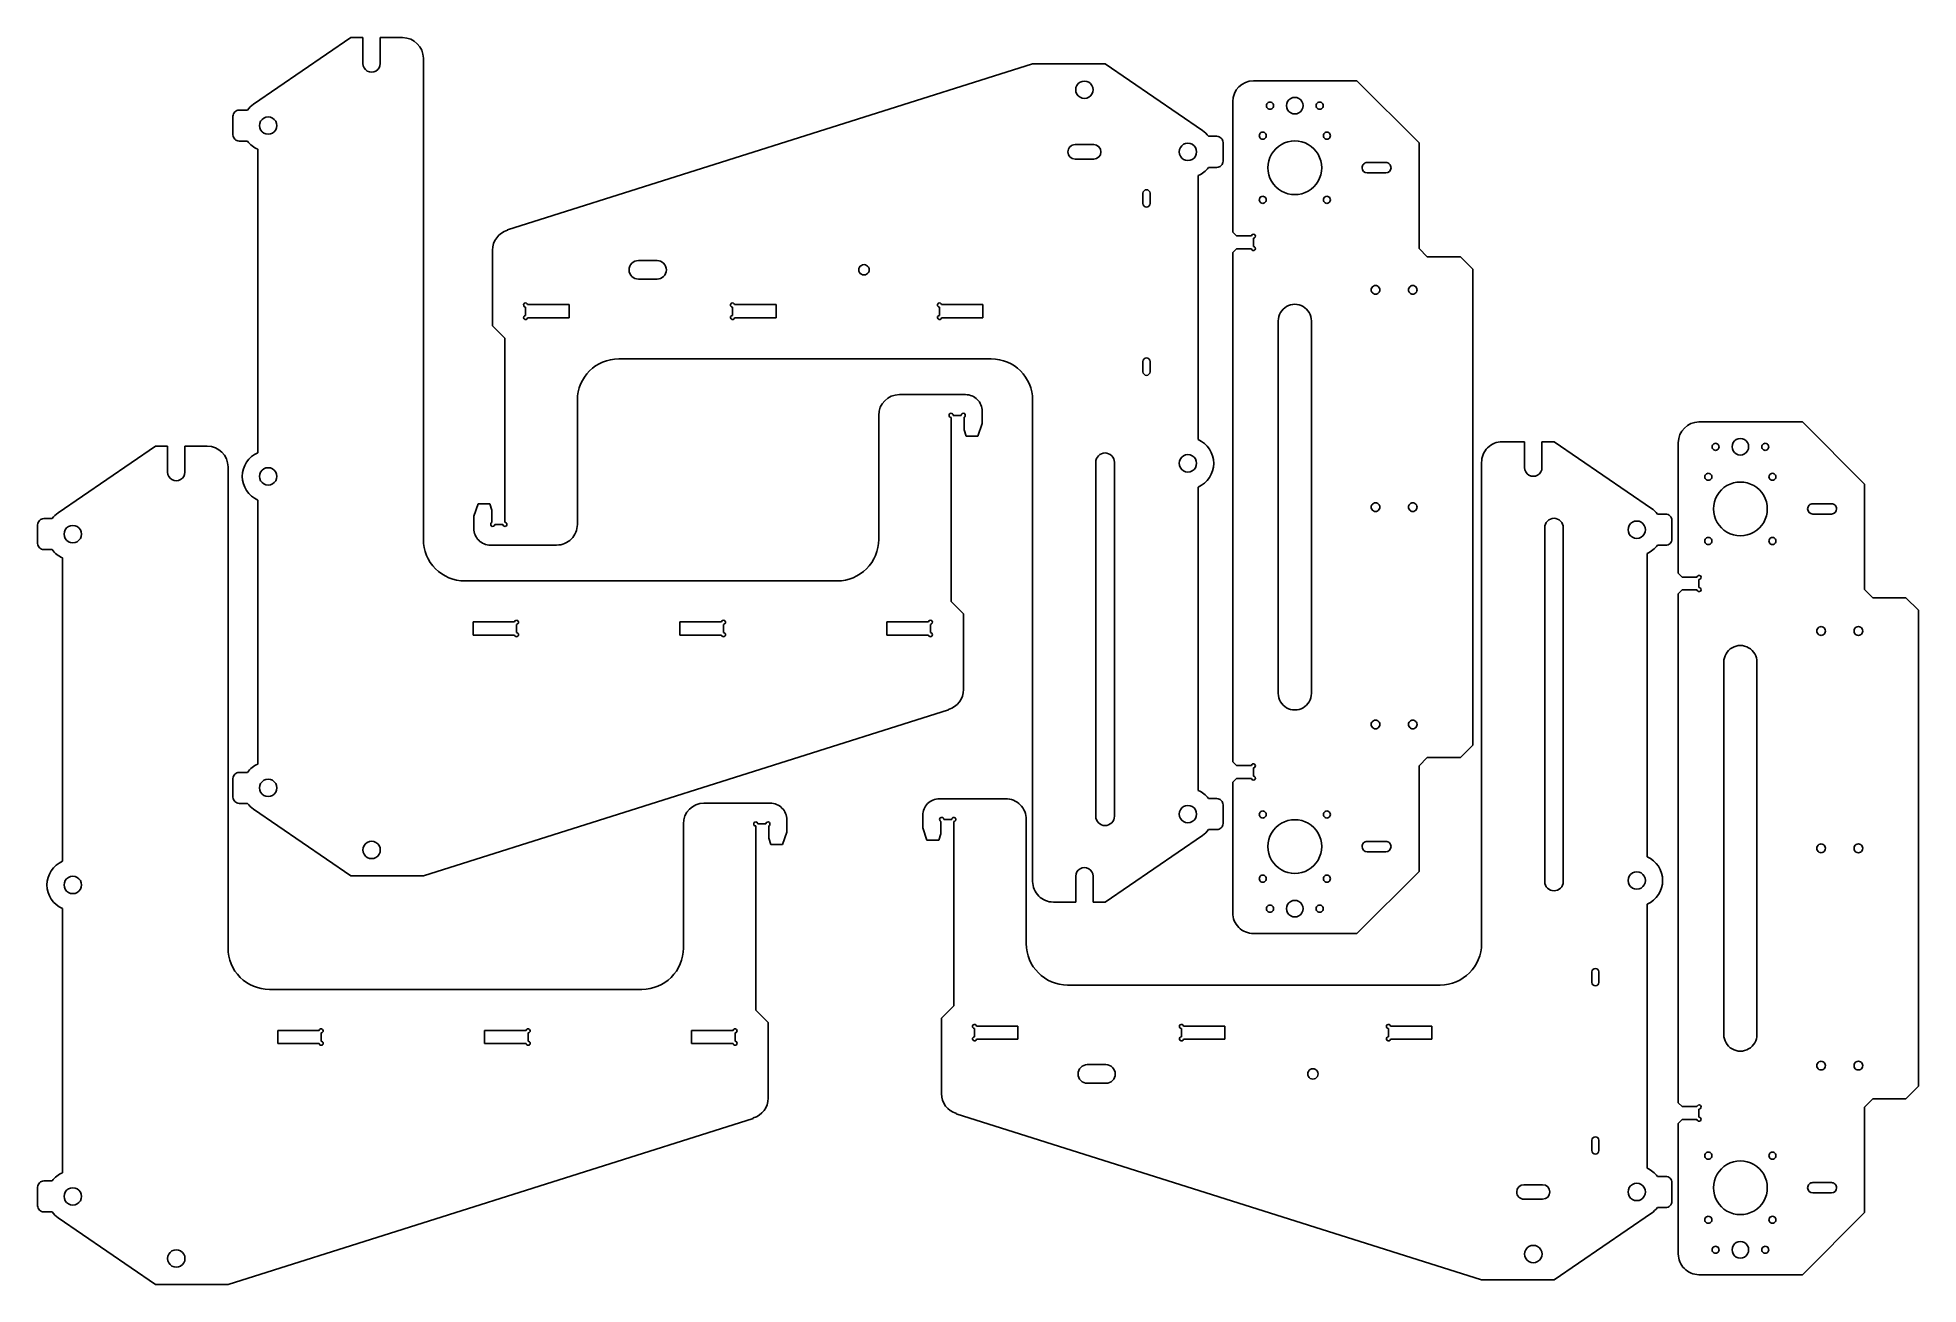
# Model space of a CAD drawing. Extents: x -5.9 to 29.9, y 3 to 26.7.
import ezdxf

# ---------------------------------------------------------------- set-up
doc = ezdxf.new("R2010")
doc.units = 0
doc.header["$MEASUREMENT"] = 0
doc.layers.add('CONTINUOUS', color=7, linetype='CONTINUOUS')

msp = doc.modelspace()

# ---------------------------------------------------------------- linework, layer by layer
at = {"layer": 'CONTINUOUS', "color": 1, "linetype": 'CONTINUOUS'}
for p, q in [((-1.79, 25.474), (0.062, 26.741)), ((0.062, 26.741), (0.291, 26.741)), ((0.621, 26.248), (0.621, 26.741)), ((1.44, 26.347), (1.44, 17.193)), ((3.038, 23.082), (13.031, 26.241)), ((13.031, 26.241), (14.409, 26.241)), ((14.409, 26.241), (16.262, 24.974)), ((17.231, 25.919), (19.2, 25.919)), ((19.2, 25.919), (20.381, 24.738)), ((-2.064, 25.363), (-1.906, 25.363)), ((13.838, 24.705), (14.193, 24.705)), ((16.653, 24.744), (16.653, 24.39)), ((20.381, 24.738), (20.381, 22.73)), ((16.181, 24.116), (16.181, 19.093)), ((19.396, 24.167), (19.751, 24.167)), ((15.264, 23.78), (15.264, 23.583)), ((3.04, 23.075), (3.038, 23.082)), ((16.909, 22.969), (16.837, 23.041)), ((17.192, 22.969), (16.909, 22.969)), ((17.192, 22.962), (17.192, 22.962)), ((17.231, 22.769), (17.231, 22.923)), ((2.756, 21.26), (2.756, 22.696)), ((16.837, 22.651), (16.909, 22.723)), ((16.837, 17.808), (16.837, 22.651)), ((16.909, 22.723), (17.192, 22.723)), ((20.381, 22.73), (20.538, 22.572)), ((20.538, 22.572), (21.168, 22.572)), ((21.168, 22.572), (21.404, 22.336)), ((5.531, 22.5), (5.886, 22.5)), ((21.404, 22.336), (21.404, 17.808)), ((3.386, 21.457), (3.386, 21.615)), ((3.424, 21.661), (4.212, 21.661)), ((3.425, 21.654), (3.425, 21.654)), ((4.212, 21.661), (4.212, 21.411)), ((7.323, 21.457), (7.323, 21.615)), ((7.361, 21.661), (8.149, 21.661)), ((8.149, 21.661), (8.149, 21.411)), ((11.26, 21.457), (11.26, 21.615)), ((11.298, 21.661), (12.086, 21.661)), ((11.299, 21.654), (11.299, 21.654)), ((12.086, 21.661), (12.086, 21.411)), ((2.992, 21.024), (2.756, 21.26)), ((4.212, 21.411), (3.424, 21.411)), ((3.425, 21.418), (3.425, 21.418)), ((8.149, 21.411), (7.361, 21.411)), ((12.086, 21.411), (11.298, 21.411)), ((11.299, 21.418), (11.299, 21.418)), ((17.703, 21.352), (17.703, 17.808)), ((18.333, 17.808), (18.333, 21.352)), ((2.992, 17.52), (2.992, 21.024)), ((4.37, 19.843), (4.37, 17.481)), ((13.031, 10.689), (13.031, 19.843)), ((10.102, 17.193), (10.102, 19.555)), ((11.48, 19.516), (11.48, 16.012)), ((11.672, 19.555), (11.519, 19.555)), ((11.726, 19.282), (11.726, 19.519)), ((12.07, 19.398), (11.991, 19.162)), ((12.07, 19.634), (12.07, 19.398)), ((25.707, 19.429), (27.676, 19.429)), ((27.676, 19.429), (28.857, 18.248)), ((-5.506, 17.701), (-3.654, 18.968)), ((-3.654, 18.968), (-3.425, 18.968)), ((-3.095, 18.476), (-3.095, 18.968)), ((11.766, 19.162), (11.726, 19.282)), ((11.991, 19.162), (11.766, 19.162)), ((22.39, 18.561), (22.39, 19.053)), ((22.949, 19.053), (22.72, 19.053)), ((24.801, 17.786), (22.949, 19.053)), ((14.232, 11.93), (14.232, 18.662)), ((21.571, 18.659), (21.571, 9.506)), ((-2.276, 18.574), (-2.276, 9.421)), ((28.857, 18.248), (28.857, 16.24)), ((-5.78, 17.59), (-5.622, 17.59)), ((2.401, 17.638), (2.48, 17.874)), ((2.401, 17.402), (2.401, 17.638)), ((2.48, 17.874), (2.706, 17.874)), ((2.706, 17.874), (2.746, 17.754)), ((2.746, 17.754), (2.746, 17.518)), ((16.837, 17.808), (16.837, 12.966)), ((17.703, 14.265), (17.703, 17.808)), ((18.333, 17.808), (18.333, 14.265)), ((21.404, 13.281), (21.404, 17.808)), ((27.873, 17.677), (28.227, 17.677)), ((2.799, 17.481), (2.953, 17.481)), ((22.772, 17.419), (22.772, 10.687)), ((25.385, 16.479), (25.314, 16.551)), ((25.669, 16.479), (25.385, 16.479)), ((25.668, 16.472), (25.668, 16.472)), ((25.314, 16.161), (25.385, 16.233)), ((25.314, 11.319), (25.314, 16.161)), ((25.385, 16.233), (25.669, 16.233)), ((25.707, 16.279), (25.707, 16.433)), ((28.857, 16.24), (29.015, 16.082)), ((11.48, 16.012), (11.716, 15.776)), ((11.716, 15.776), (11.716, 14.34)), ((29.015, 16.082), (29.644, 16.082)), ((29.644, 16.082), (29.881, 15.846)), ((29.881, 15.846), (29.881, 11.319)), ((2.385, 15.626), (3.173, 15.626)), ((2.385, 15.375), (2.385, 15.626)), ((3.212, 15.579), (3.212, 15.422)), ((6.322, 15.626), (7.11, 15.626)), ((6.322, 15.375), (6.322, 15.626)), ((7.149, 15.579), (7.149, 15.422)), ((10.259, 15.626), (11.047, 15.626)), ((10.259, 15.375), (10.259, 15.626)), ((11.086, 15.579), (11.086, 15.422)), ((3.173, 15.375), (2.385, 15.375)), ((7.11, 15.375), (6.322, 15.375)), ((11.047, 15.375), (10.259, 15.375)), ((26.18, 14.862), (26.18, 11.319)), ((26.81, 11.319), (26.81, 14.862)), ((11.433, 13.954), (1.44, 10.796)), ((11.431, 13.962), (11.433, 13.954)), ((21.168, 13.045), (21.404, 13.281)), ((16.837, 12.966), (16.909, 12.894)), ((16.909, 12.894), (17.192, 12.894)), ((20.381, 12.887), (20.538, 13.045)), ((20.381, 10.879), (20.381, 12.887)), ((20.538, 13.045), (21.168, 13.045)), ((-2.182, 12.292), (-2.182, 12.646)), ((-2.064, 12.764), (-1.906, 12.764)), ((16.909, 12.648), (16.837, 12.576)), ((17.192, 12.648), (16.909, 12.648)), ((16.916, 12.655), (16.916, 12.655)), ((17.231, 12.848), (17.231, 12.694)), ((8.354, 11.862), (8.354, 11.626)), ((10.941, 11.947), (10.941, 11.711)), ((11.285, 11.595), (11.285, 11.831)), ((11.339, 11.868), (11.492, 11.868)), ((11.531, 11.829), (11.531, 8.325)), ((12.909, 9.506), (12.909, 11.868)), ((6.386, 9.421), (6.386, 11.783)), ((7.764, 11.744), (7.764, 8.24)), ((7.956, 11.783), (7.803, 11.783)), ((8.01, 11.51), (8.01, 11.746)), ((8.05, 11.389), (8.01, 11.51)), ((8.354, 11.626), (8.275, 11.389)), ((10.941, 11.711), (11.02, 11.474)), ((11.02, 11.474), (11.245, 11.474)), ((11.245, 11.474), (11.285, 11.595)), ((16.262, 11.563), (14.409, 10.296)), ((19.751, 11.45), (19.396, 11.45)), ((8.275, 11.389), (8.05, 11.389)), ((19.396, 11.253), (19.751, 11.253)), ((25.314, 11.319), (25.314, 6.476)), ((26.18, 7.775), (26.18, 11.319)), ((26.81, 11.319), (26.81, 7.775)), ((29.881, 6.791), (29.881, 11.319)), ((1.44, 10.796), (0.062, 10.796)), ((13.85, 10.788), (13.85, 10.296)), ((19.2, 9.698), (20.381, 10.879)), ((14.409, 10.296), (14.181, 10.296)), ((24.72, 5.232), (24.72, 10.256)), ((17.231, 9.698), (19.2, 9.698)), ((7.764, 8.24), (8, 8.004)), ((11.531, 8.325), (11.295, 8.088)), ((8, 8.004), (8, 6.567)), ((11.295, 8.088), (11.295, 6.652)), ((11.925, 7.892), (11.925, 7.734)), ((12.752, 7.938), (11.964, 7.938)), ((11.965, 7.931), (11.965, 7.931)), ((12.752, 7.688), (12.752, 7.938)), ((15.862, 7.892), (15.862, 7.734)), ((16.689, 7.938), (15.901, 7.938)), ((16.689, 7.688), (16.689, 7.938)), ((19.799, 7.892), (19.799, 7.734)), ((20.626, 7.938), (19.838, 7.938)), ((19.839, 7.931), (19.839, 7.931)), ((20.626, 7.688), (20.626, 7.938)), ((-1.331, 7.853), (-0.543, 7.853)), ((-1.331, 7.603), (-1.331, 7.853)), ((-0.543, 7.603), (-1.331, 7.603)), ((-0.504, 7.807), (-0.504, 7.649)), ((2.606, 7.853), (3.394, 7.853)), ((2.606, 7.603), (2.606, 7.853)), ((3.394, 7.603), (2.606, 7.603)), ((3.433, 7.807), (3.433, 7.649)), ((6.543, 7.853), (7.331, 7.853)), ((6.543, 7.603), (6.543, 7.853)), ((7.331, 7.603), (6.543, 7.603)), ((7.37, 7.807), (7.37, 7.649)), ((11.964, 7.688), (12.752, 7.688)), ((11.965, 7.695), (11.965, 7.695)), ((15.901, 7.688), (16.689, 7.688)), ((19.838, 7.688), (20.626, 7.688)), ((19.839, 7.695), (19.839, 7.695)), ((14.071, 6.848), (14.425, 6.848)), ((25.314, 6.476), (25.385, 6.404)), ((28.857, 6.397), (29.015, 6.555)), ((29.015, 6.555), (29.644, 6.555)), ((29.644, 6.555), (29.881, 6.791)), ((7.717, 6.182), (-2.276, 3.023)), ((7.715, 6.189), (7.717, 6.182)), ((11.58, 6.274), (11.578, 6.267)), ((11.578, 6.267), (21.571, 3.108)), ((25.385, 6.158), (25.314, 6.086)), ((25.385, 6.404), (25.669, 6.404)), ((25.669, 6.158), (25.385, 6.158)), ((25.393, 6.165), (25.393, 6.165)), ((25.707, 6.358), (25.707, 6.204)), ((28.857, 4.389), (28.857, 6.397)), ((23.803, 5.569), (23.803, 5.766)), ((-5.898, 4.519), (-5.898, 4.874)), ((-5.78, 4.992), (-5.622, 4.992)), ((25.193, 4.604), (25.193, 4.959)), ((28.227, 4.96), (27.873, 4.96)), ((27.873, 4.763), (28.227, 4.763)), ((22.378, 4.644), (22.732, 4.644)), ((22.949, 3.108), (24.801, 4.375)), ((27.676, 3.208), (28.857, 4.389)), ((-2.276, 3.023), (-3.654, 3.023)), ((21.571, 3.108), (22.949, 3.108)), ((25.707, 3.208), (27.676, 3.208))]:
    msp.add_line(p, q, dxfattribs=at)
for points in [[(0.291, 26.741), (0.291, 26.741), (0.291, 26.248), (0.291, 26.248)], [(0.621, 26.741), (0.621, 26.741), (1.046, 26.741), (1.046, 26.741)], [(1.046, 26.741), (1.264, 26.741), (1.44, 26.564), (1.44, 26.347)], [(0.291, 26.248), (0.291, 26.189), (0.322, 26.135), (0.373, 26.105)], [(0.539, 26.105), (0.59, 26.135), (0.621, 26.189), (0.621, 26.248)], [(0.373, 26.105), (0.424, 26.076), (0.487, 26.076), (0.539, 26.105)], [(13.872, 25.666), (13.842, 25.717), (13.842, 25.78), (13.872, 25.831)], [(13.872, 25.831), (13.902, 25.882), (13.956, 25.914), (14.016, 25.914)], [(14.016, 25.914), (14.075, 25.914), (14.129, 25.882), (14.159, 25.831)], [(14.159, 25.831), (14.189, 25.78), (14.189, 25.717), (14.159, 25.666)], [(16.837, 25.525), (16.837, 25.742), (17.014, 25.919), (17.231, 25.919)], [(-1.906, 25.363), (-1.874, 25.406), (-1.835, 25.443), (-1.79, 25.474)], [(14.016, 25.583), (13.956, 25.583), (13.902, 25.614), (13.872, 25.666)], [(14.159, 25.666), (14.129, 25.614), (14.075, 25.583), (14.016, 25.583)], [(16.837, 23.041), (16.837, 23.041), (16.837, 25.525), (16.837, 25.525)], [(17.512, 25.504), (17.492, 25.492), (17.479, 25.47), (17.479, 25.446)], [(17.479, 25.446), (17.479, 25.422), (17.492, 25.4), (17.512, 25.388)], [(17.58, 25.504), (17.559, 25.516), (17.533, 25.516), (17.512, 25.504)], [(17.613, 25.446), (17.613, 25.47), (17.6, 25.492), (17.58, 25.504)], [(17.58, 25.388), (17.6, 25.4), (17.613, 25.422), (17.613, 25.446)], [(17.94, 25.583), (17.891, 25.555), (17.861, 25.503), (17.861, 25.446)], [(17.861, 25.446), (17.861, 25.39), (17.891, 25.338), (17.94, 25.31)], [(18.097, 25.583), (18.048, 25.611), (17.988, 25.611), (17.94, 25.583)], [(18.176, 25.446), (18.176, 25.503), (18.146, 25.555), (18.097, 25.583)], [(18.097, 25.31), (18.146, 25.338), (18.176, 25.39), (18.176, 25.446)], [(18.457, 25.504), (18.437, 25.492), (18.424, 25.47), (18.424, 25.446)], [(18.424, 25.446), (18.424, 25.422), (18.437, 25.4), (18.457, 25.388)], [(18.524, 25.504), (18.504, 25.516), (18.478, 25.516), (18.457, 25.504)], [(18.558, 25.446), (18.558, 25.47), (18.545, 25.492), (18.524, 25.504)], [(18.524, 25.388), (18.545, 25.4), (18.558, 25.422), (18.558, 25.446)], [(-2.182, 25.244), (-2.182, 25.276), (-2.169, 25.306), (-2.147, 25.328)], [(-2.182, 24.89), (-2.182, 24.89), (-2.182, 25.244), (-2.182, 25.244)], [(-2.147, 25.328), (-2.125, 25.35), (-2.095, 25.363), (-2.064, 25.363)], [(-1.656, 24.985), (-1.685, 25.036), (-1.685, 25.099), (-1.656, 25.15)], [(-1.656, 25.15), (-1.626, 25.201), (-1.572, 25.233), (-1.513, 25.233)], [(-1.513, 25.233), (-1.453, 25.233), (-1.399, 25.201), (-1.369, 25.15)], [(-1.369, 25.15), (-1.34, 25.099), (-1.34, 25.036), (-1.369, 24.985)], [(17.512, 25.388), (17.533, 25.376), (17.559, 25.376), (17.58, 25.388)], [(17.94, 25.31), (17.988, 25.281), (18.048, 25.281), (18.097, 25.31)], [(18.457, 25.388), (18.478, 25.376), (18.504, 25.376), (18.524, 25.388)], [(-2.147, 24.807), (-2.169, 24.829), (-2.182, 24.859), (-2.182, 24.89)], [(-2.064, 24.772), (-2.095, 24.772), (-2.125, 24.784), (-2.147, 24.807)], [(-1.906, 24.772), (-1.906, 24.772), (-2.064, 24.772), (-2.064, 24.772)], [(-1.709, 24.616), (-1.787, 24.65), (-1.855, 24.704), (-1.906, 24.772)], [(-1.513, 24.902), (-1.572, 24.902), (-1.626, 24.933), (-1.656, 24.985)], [(-1.369, 24.985), (-1.399, 24.933), (-1.453, 24.902), (-1.513, 24.902)], [(13.741, 24.665), (13.767, 24.691), (13.802, 24.705), (13.838, 24.705)], [(14.193, 24.705), (14.269, 24.705), (14.331, 24.643), (14.331, 24.567)], [(15.841, 24.65), (15.87, 24.701), (15.925, 24.733), (15.984, 24.733)], [(15.984, 24.733), (16.043, 24.733), (16.098, 24.701), (16.128, 24.65)], [(16.262, 24.974), (16.306, 24.943), (16.345, 24.906), (16.378, 24.863)], [(16.378, 24.863), (16.378, 24.863), (16.535, 24.863), (16.535, 24.863)], [(16.535, 24.863), (16.567, 24.863), (16.597, 24.85), (16.619, 24.828)], [(16.619, 24.828), (16.641, 24.806), (16.653, 24.776), (16.653, 24.744)], [(17.375, 24.933), (17.354, 24.921), (17.341, 24.899), (17.341, 24.875)], [(17.341, 24.875), (17.341, 24.851), (17.354, 24.829), (17.375, 24.817)], [(17.442, 24.933), (17.421, 24.945), (17.395, 24.945), (17.375, 24.933)], [(17.375, 24.817), (17.395, 24.805), (17.421, 24.805), (17.442, 24.817)], [(17.475, 24.875), (17.475, 24.899), (17.462, 24.921), (17.442, 24.933)], [(17.442, 24.817), (17.462, 24.829), (17.475, 24.851), (17.475, 24.875)], [(17.763, 24.708), (17.604, 24.617), (17.507, 24.448), (17.507, 24.265)], [(18.274, 24.708), (18.116, 24.8), (17.921, 24.8), (17.763, 24.708)], [(18.53, 24.265), (18.53, 24.448), (18.433, 24.617), (18.274, 24.708)], [(18.595, 24.933), (18.575, 24.921), (18.562, 24.899), (18.562, 24.875)], [(18.562, 24.875), (18.562, 24.851), (18.575, 24.829), (18.595, 24.817)], [(18.662, 24.933), (18.641, 24.945), (18.616, 24.945), (18.595, 24.933)], [(18.595, 24.817), (18.616, 24.805), (18.641, 24.805), (18.662, 24.817)], [(18.696, 24.875), (18.696, 24.899), (18.683, 24.921), (18.662, 24.933)], [(18.662, 24.817), (18.683, 24.829), (18.696, 24.851), (18.696, 24.875)], [(-1.709, 18.845), (-1.709, 18.845), (-1.709, 24.616), (-1.709, 24.616)], [(13.701, 24.567), (13.701, 24.604), (13.715, 24.639), (13.741, 24.665)], [(13.838, 24.43), (13.762, 24.43), (13.701, 24.491), (13.701, 24.567)], [(14.193, 24.43), (14.193, 24.43), (13.838, 24.43), (13.838, 24.43)], [(14.331, 24.567), (14.331, 24.491), (14.269, 24.43), (14.193, 24.43)], [(15.841, 24.485), (15.811, 24.536), (15.811, 24.599), (15.841, 24.65)], [(15.984, 24.402), (15.925, 24.402), (15.87, 24.433), (15.841, 24.485)], [(16.128, 24.485), (16.098, 24.433), (16.043, 24.402), (15.984, 24.402)], [(16.128, 24.65), (16.157, 24.599), (16.157, 24.536), (16.128, 24.485)], [(16.653, 24.39), (16.653, 24.359), (16.641, 24.329), (16.619, 24.307)], [(19.327, 24.335), (19.308, 24.316), (19.298, 24.291), (19.298, 24.265)], [(19.396, 24.364), (19.37, 24.364), (19.345, 24.353), (19.327, 24.335)], [(19.751, 24.364), (19.751, 24.364), (19.396, 24.364), (19.396, 24.364)], [(19.82, 24.335), (19.802, 24.353), (19.777, 24.364), (19.751, 24.364)], [(19.849, 24.265), (19.849, 24.291), (19.839, 24.316), (19.82, 24.335)], [(16.378, 24.272), (16.327, 24.204), (16.259, 24.15), (16.181, 24.116)], [(16.535, 24.272), (16.535, 24.272), (16.378, 24.272), (16.378, 24.272)], [(16.619, 24.307), (16.597, 24.284), (16.567, 24.272), (16.535, 24.272)], [(17.507, 24.265), (17.507, 24.082), (17.604, 23.913), (17.763, 23.822)], [(18.274, 23.822), (18.433, 23.913), (18.53, 24.082), (18.53, 24.265)], [(19.298, 24.265), (19.298, 24.211), (19.342, 24.167), (19.396, 24.167)], [(19.751, 24.167), (19.805, 24.167), (19.849, 24.211), (19.849, 24.265)], [(15.13, 23.78), (15.13, 23.817), (15.16, 23.847), (15.197, 23.847)], [(15.13, 23.583), (15.13, 23.583), (15.13, 23.78), (15.13, 23.78)], [(15.197, 23.847), (15.234, 23.847), (15.263, 23.817), (15.264, 23.78)], [(17.375, 23.713), (17.354, 23.701), (17.341, 23.679), (17.341, 23.655)], [(17.341, 23.655), (17.341, 23.631), (17.354, 23.609), (17.375, 23.597)], [(17.442, 23.713), (17.421, 23.725), (17.395, 23.725), (17.375, 23.713)], [(17.475, 23.655), (17.475, 23.679), (17.462, 23.701), (17.442, 23.713)], [(17.442, 23.597), (17.462, 23.609), (17.475, 23.631), (17.475, 23.655)], [(17.763, 23.822), (17.921, 23.73), (18.116, 23.73), (18.274, 23.822)], [(18.595, 23.713), (18.575, 23.701), (18.562, 23.679), (18.562, 23.655)], [(18.562, 23.655), (18.562, 23.631), (18.575, 23.609), (18.595, 23.597)], [(18.662, 23.713), (18.641, 23.725), (18.616, 23.725), (18.595, 23.713)], [(18.696, 23.655), (18.696, 23.679), (18.683, 23.701), (18.662, 23.713)], [(18.662, 23.597), (18.683, 23.609), (18.696, 23.631), (18.696, 23.655)], [(15.197, 23.516), (15.16, 23.516), (15.13, 23.546), (15.13, 23.583)], [(15.264, 23.583), (15.263, 23.546), (15.234, 23.516), (15.197, 23.516)], [(17.375, 23.597), (17.395, 23.585), (17.421, 23.585), (17.442, 23.597)], [(18.595, 23.597), (18.616, 23.585), (18.641, 23.585), (18.662, 23.597)], [(2.756, 22.696), (2.756, 22.872), (2.872, 23.026), (3.04, 23.075)], [(17.216, 22.998), (17.203, 22.993), (17.195, 22.982), (17.192, 22.969)], [(17.259, 22.99), (17.248, 23.001), (17.231, 23.004), (17.216, 22.998)], [(17.231, 22.923), (17.247, 22.923), (17.261, 22.932), (17.267, 22.947)], [(17.267, 22.947), (17.274, 22.962), (17.27, 22.979), (17.259, 22.99)], [(17.192, 22.723), (17.195, 22.71), (17.203, 22.699), (17.216, 22.693)], [(17.216, 22.693), (17.231, 22.687), (17.248, 22.691), (17.259, 22.702)], [(17.267, 22.745), (17.261, 22.759), (17.247, 22.769), (17.231, 22.769)], [(17.259, 22.702), (17.27, 22.713), (17.274, 22.73), (17.267, 22.745)], [(5.354, 22.323), (5.354, 22.37), (5.373, 22.415), (5.406, 22.448)], [(5.531, 22.146), (5.433, 22.146), (5.354, 22.225), (5.354, 22.323)], [(5.406, 22.448), (5.439, 22.482), (5.484, 22.5), (5.531, 22.5)], [(5.886, 22.5), (5.933, 22.5), (5.978, 22.482), (6.011, 22.448)], [(6.063, 22.323), (6.063, 22.225), (5.983, 22.146), (5.886, 22.146)], [(6.011, 22.448), (6.044, 22.415), (6.063, 22.37), (6.063, 22.323)], [(9.737, 22.274), (9.72, 22.304), (9.72, 22.342), (9.737, 22.372)], [(9.737, 22.372), (9.755, 22.403), (9.787, 22.422), (9.823, 22.422)], [(9.823, 22.225), (9.787, 22.225), (9.755, 22.243), (9.737, 22.274)], [(9.823, 22.422), (9.858, 22.422), (9.89, 22.403), (9.908, 22.372)], [(9.908, 22.274), (9.89, 22.243), (9.858, 22.225), (9.823, 22.225)], [(9.908, 22.372), (9.926, 22.342), (9.926, 22.304), (9.908, 22.274)], [(5.886, 22.146), (5.886, 22.146), (5.531, 22.146), (5.531, 22.146)], [(19.513, 22.014), (19.487, 21.999), (19.471, 21.972), (19.471, 21.942)], [(19.471, 21.942), (19.471, 21.913), (19.487, 21.885), (19.513, 21.871)], [(19.595, 22.014), (19.57, 22.029), (19.538, 22.029), (19.513, 22.014)], [(19.513, 21.871), (19.538, 21.856), (19.57, 21.856), (19.595, 21.871)], [(19.637, 21.942), (19.637, 21.972), (19.621, 21.999), (19.595, 22.014)], [(19.595, 21.871), (19.621, 21.885), (19.637, 21.913), (19.637, 21.942)], [(20.221, 22.014), (20.196, 21.999), (20.18, 21.972), (20.18, 21.942)], [(20.18, 21.942), (20.18, 21.913), (20.196, 21.885), (20.221, 21.871)], [(20.304, 22.014), (20.278, 22.029), (20.247, 22.029), (20.221, 22.014)], [(20.221, 21.871), (20.247, 21.856), (20.278, 21.856), (20.304, 21.871)], [(20.345, 21.942), (20.345, 21.972), (20.329, 21.999), (20.304, 22.014)], [(20.304, 21.871), (20.329, 21.885), (20.345, 21.913), (20.345, 21.942)], [(3.349, 21.639), (3.343, 21.654), (3.347, 21.671), (3.358, 21.682)], [(3.386, 21.615), (3.37, 21.615), (3.355, 21.624), (3.349, 21.639)], [(3.358, 21.682), (3.369, 21.693), (3.386, 21.696), (3.401, 21.69)], [(3.401, 21.69), (3.413, 21.685), (3.422, 21.674), (3.424, 21.661)], [(3.425, 21.654), (3.425, 21.654), (3.425, 21.654), (3.425, 21.654)], [(7.286, 21.639), (7.28, 21.654), (7.284, 21.671), (7.295, 21.682)], [(7.323, 21.615), (7.307, 21.615), (7.292, 21.624), (7.286, 21.639)], [(7.295, 21.682), (7.306, 21.693), (7.323, 21.696), (7.338, 21.69)], [(7.338, 21.69), (7.35, 21.685), (7.359, 21.674), (7.361, 21.661)], [(11.223, 21.639), (11.217, 21.654), (11.221, 21.671), (11.232, 21.682)], [(11.26, 21.615), (11.244, 21.615), (11.229, 21.624), (11.223, 21.639)], [(11.232, 21.682), (11.243, 21.693), (11.26, 21.696), (11.275, 21.69)], [(11.275, 21.69), (11.287, 21.685), (11.296, 21.674), (11.298, 21.661)], [(17.861, 21.625), (17.764, 21.568), (17.703, 21.464), (17.703, 21.352)], [(18.176, 21.625), (18.078, 21.681), (17.958, 21.681), (17.861, 21.625)], [(18.333, 21.352), (18.333, 21.464), (18.273, 21.568), (18.176, 21.625)], [(3.358, 21.39), (3.347, 21.401), (3.343, 21.418), (3.349, 21.433)], [(3.349, 21.433), (3.355, 21.447), (3.37, 21.457), (3.386, 21.457)], [(3.401, 21.381), (3.386, 21.375), (3.369, 21.379), (3.358, 21.39)], [(3.424, 21.411), (3.422, 21.398), (3.413, 21.387), (3.401, 21.381)], [(3.425, 21.418), (3.425, 21.418), (3.425, 21.418), (3.425, 21.418)], [(7.295, 21.39), (7.284, 21.401), (7.28, 21.418), (7.286, 21.433)], [(7.286, 21.433), (7.292, 21.447), (7.307, 21.457), (7.323, 21.457)], [(7.338, 21.381), (7.323, 21.375), (7.306, 21.379), (7.295, 21.39)], [(7.361, 21.411), (7.359, 21.398), (7.35, 21.387), (7.338, 21.381)], [(11.232, 21.39), (11.221, 21.401), (11.217, 21.418), (11.223, 21.433)], [(11.223, 21.433), (11.229, 21.447), (11.244, 21.457), (11.26, 21.457)], [(11.275, 21.381), (11.26, 21.375), (11.243, 21.379), (11.232, 21.39)], [(11.298, 21.411), (11.296, 21.398), (11.287, 21.387), (11.275, 21.381)], [(5.157, 20.63), (4.722, 20.63), (4.37, 20.278), (4.37, 19.843)], [(12.244, 20.63), (12.244, 20.63), (5.157, 20.63), (5.157, 20.63)], [(13.031, 19.843), (13.031, 20.278), (12.679, 20.63), (12.244, 20.63)], [(15.13, 20.58), (15.13, 20.617), (15.16, 20.647), (15.197, 20.647)], [(15.13, 20.383), (15.13, 20.383), (15.13, 20.58), (15.13, 20.58)], [(15.197, 20.647), (15.234, 20.647), (15.263, 20.617), (15.264, 20.58)], [(15.264, 20.58), (15.264, 20.58), (15.264, 20.383), (15.264, 20.383)], [(15.197, 20.316), (15.16, 20.316), (15.13, 20.346), (15.13, 20.383)], [(15.264, 20.383), (15.263, 20.346), (15.234, 20.316), (15.197, 20.316)], [(10.102, 19.555), (10.102, 19.773), (10.278, 19.949), (10.495, 19.949)], [(10.495, 19.949), (10.495, 19.949), (11.755, 19.949), (11.755, 19.949)], [(11.755, 19.949), (11.839, 19.949), (11.919, 19.916), (11.978, 19.857)], [(11.978, 19.857), (12.037, 19.798), (12.07, 19.718), (12.07, 19.634)], [(11.48, 19.595), (11.458, 19.595), (11.44, 19.577), (11.44, 19.555)], [(11.44, 19.555), (11.44, 19.534), (11.458, 19.516), (11.48, 19.516)], [(11.519, 19.555), (11.519, 19.577), (11.501, 19.595), (11.48, 19.595)], [(11.697, 19.592), (11.682, 19.586), (11.672, 19.571), (11.672, 19.555)], [(11.74, 19.583), (11.728, 19.595), (11.711, 19.598), (11.697, 19.592)], [(11.726, 19.519), (11.736, 19.522), (11.744, 19.53), (11.748, 19.54)], [(11.748, 19.54), (11.754, 19.555), (11.751, 19.572), (11.74, 19.583)], [(25.314, 19.035), (25.314, 19.253), (25.49, 19.429), (25.707, 19.429)], [(-3.425, 18.968), (-3.425, 18.968), (-3.425, 18.476), (-3.425, 18.476)], [(-3.095, 18.968), (-3.095, 18.968), (-2.67, 18.968), (-2.67, 18.968)], [(-2.67, 18.968), (-2.452, 18.968), (-2.276, 18.792), (-2.276, 18.574)], [(16.181, 19.093), (16.36, 19.015), (16.476, 18.838), (16.476, 18.642)], [(21.965, 19.053), (21.86, 19.053), (21.76, 19.012), (21.686, 18.938)], [(22.39, 19.053), (22.39, 19.053), (21.965, 19.053), (21.965, 19.053)], [(22.72, 19.053), (22.72, 19.053), (22.72, 18.561), (22.72, 18.561)], [(25.314, 16.551), (25.314, 16.551), (25.314, 19.035), (25.314, 19.035)], [(25.989, 19.014), (25.968, 19.002), (25.955, 18.98), (25.955, 18.956)], [(26.056, 19.014), (26.035, 19.026), (26.01, 19.026), (25.989, 19.014)], [(26.089, 18.956), (26.089, 18.98), (26.077, 19.002), (26.056, 19.014)], [(26.416, 19.093), (26.367, 19.065), (26.337, 19.013), (26.337, 18.956)], [(26.574, 19.093), (26.525, 19.121), (26.465, 19.121), (26.416, 19.093)], [(26.652, 18.956), (26.652, 19.013), (26.622, 19.065), (26.574, 19.093)], [(26.934, 19.014), (26.913, 19.002), (26.9, 18.98), (26.9, 18.956)], [(27.001, 19.014), (26.98, 19.026), (26.955, 19.026), (26.934, 19.014)], [(27.034, 18.956), (27.034, 18.98), (27.022, 19.002), (27.001, 19.014)], [(-2.005, 18.394), (-2.005, 18.59), (-1.889, 18.767), (-1.709, 18.845)], [(14.232, 18.662), (14.232, 18.76), (14.311, 18.839), (14.409, 18.839)], [(14.409, 18.839), (14.456, 18.839), (14.501, 18.82), (14.535, 18.787)], [(14.535, 18.787), (14.568, 18.754), (14.586, 18.709), (14.586, 18.662)], [(14.586, 18.662), (14.586, 18.662), (14.586, 11.93), (14.586, 11.93)], [(15.841, 18.559), (15.811, 18.611), (15.811, 18.674), (15.841, 18.725)], [(15.841, 18.725), (15.87, 18.776), (15.925, 18.807), (15.984, 18.807)], [(15.984, 18.807), (16.043, 18.807), (16.098, 18.776), (16.127, 18.725)], [(16.127, 18.725), (16.157, 18.674), (16.157, 18.611), (16.127, 18.559)], [(16.476, 18.642), (16.476, 18.446), (16.36, 18.269), (16.181, 18.191)], [(21.686, 18.938), (21.612, 18.864), (21.571, 18.764), (21.571, 18.659)], [(25.955, 18.956), (25.955, 18.932), (25.968, 18.91), (25.989, 18.898)], [(25.989, 18.898), (26.01, 18.886), (26.035, 18.886), (26.056, 18.898)], [(26.056, 18.898), (26.077, 18.91), (26.089, 18.932), (26.089, 18.956)], [(26.337, 18.956), (26.337, 18.9), (26.367, 18.848), (26.416, 18.82)], [(26.416, 18.82), (26.465, 18.792), (26.525, 18.792), (26.574, 18.82)], [(26.574, 18.82), (26.622, 18.848), (26.652, 18.9), (26.652, 18.956)], [(26.9, 18.956), (26.9, 18.932), (26.913, 18.91), (26.934, 18.898)], [(26.934, 18.898), (26.955, 18.886), (26.98, 18.886), (27.001, 18.898)], [(27.001, 18.898), (27.022, 18.91), (27.034, 18.932), (27.034, 18.956)], [(-3.425, 18.476), (-3.425, 18.417), (-3.394, 18.362), (-3.343, 18.333)], [(-3.343, 18.333), (-3.292, 18.303), (-3.229, 18.303), (-3.177, 18.333)], [(-3.177, 18.333), (-3.126, 18.362), (-3.095, 18.417), (-3.095, 18.476)], [(-1.709, 17.943), (-1.889, 18.021), (-2.005, 18.198), (-2.005, 18.394)], [(-1.656, 18.311), (-1.685, 18.363), (-1.685, 18.426), (-1.656, 18.477)], [(-1.656, 18.477), (-1.626, 18.528), (-1.572, 18.559), (-1.513, 18.559)], [(-1.513, 18.229), (-1.572, 18.229), (-1.626, 18.26), (-1.656, 18.311)], [(-1.513, 18.559), (-1.453, 18.559), (-1.399, 18.528), (-1.369, 18.477)], [(-1.369, 18.311), (-1.399, 18.26), (-1.453, 18.229), (-1.513, 18.229)], [(-1.369, 18.477), (-1.34, 18.426), (-1.34, 18.363), (-1.369, 18.311)], [(15.984, 18.477), (15.925, 18.477), (15.87, 18.508), (15.841, 18.559)], [(16.127, 18.559), (16.098, 18.508), (16.043, 18.477), (15.984, 18.477)], [(22.472, 18.418), (22.421, 18.447), (22.39, 18.502), (22.39, 18.561)], [(22.638, 18.418), (22.587, 18.388), (22.524, 18.388), (22.472, 18.418)], [(22.72, 18.561), (22.72, 18.502), (22.689, 18.447), (22.638, 18.418)], [(25.851, 18.443), (25.83, 18.431), (25.818, 18.409), (25.818, 18.385)], [(25.818, 18.385), (25.818, 18.362), (25.83, 18.339), (25.851, 18.328)], [(25.918, 18.443), (25.897, 18.455), (25.872, 18.455), (25.851, 18.443)], [(25.851, 18.328), (25.872, 18.316), (25.897, 18.316), (25.918, 18.328)], [(25.952, 18.385), (25.952, 18.409), (25.939, 18.431), (25.918, 18.443)], [(25.918, 18.328), (25.939, 18.339), (25.952, 18.362), (25.952, 18.385)], [(26.751, 18.218), (26.592, 18.31), (26.397, 18.31), (26.239, 18.218)], [(27.072, 18.443), (27.051, 18.431), (27.038, 18.409), (27.038, 18.385)], [(27.038, 18.385), (27.038, 18.362), (27.051, 18.339), (27.072, 18.328)], [(27.139, 18.443), (27.118, 18.455), (27.092, 18.455), (27.072, 18.443)], [(27.072, 18.328), (27.092, 18.316), (27.118, 18.316), (27.139, 18.328)], [(27.172, 18.385), (27.172, 18.409), (27.159, 18.431), (27.139, 18.443)], [(27.139, 18.328), (27.159, 18.339), (27.172, 18.362), (27.172, 18.385)], [(-1.709, 12.92), (-1.709, 12.92), (-1.709, 17.943), (-1.709, 17.943)], [(16.181, 18.191), (16.181, 18.191), (16.181, 12.42), (16.181, 12.42)], [(19.595, 17.88), (19.57, 17.895), (19.538, 17.895), (19.513, 17.88)], [(20.304, 17.88), (20.278, 17.895), (20.247, 17.895), (20.221, 17.88)], [(26.239, 18.218), (26.081, 18.127), (25.983, 17.958), (25.983, 17.775)], [(27.007, 17.775), (27.007, 17.958), (26.909, 18.127), (26.751, 18.218)], [(-5.898, 17.472), (-5.898, 17.503), (-5.885, 17.533), (-5.863, 17.556)], [(-5.863, 17.556), (-5.841, 17.578), (-5.811, 17.59), (-5.78, 17.59)], [(-5.622, 17.59), (-5.59, 17.633), (-5.551, 17.671), (-5.506, 17.701)], [(19.513, 17.88), (19.487, 17.865), (19.471, 17.838), (19.471, 17.808)], [(19.471, 17.808), (19.471, 17.779), (19.487, 17.752), (19.513, 17.737)], [(19.513, 17.737), (19.538, 17.722), (19.57, 17.722), (19.595, 17.737)], [(19.637, 17.808), (19.637, 17.838), (19.621, 17.865), (19.595, 17.88)], [(19.595, 17.737), (19.621, 17.752), (19.637, 17.779), (19.637, 17.808)], [(20.221, 17.88), (20.196, 17.865), (20.18, 17.838), (20.18, 17.808)], [(20.18, 17.808), (20.18, 17.779), (20.196, 17.752), (20.221, 17.737)], [(20.221, 17.737), (20.247, 17.722), (20.278, 17.722), (20.304, 17.737)], [(20.345, 17.808), (20.345, 17.838), (20.329, 17.865), (20.304, 17.88)], [(20.304, 17.737), (20.329, 17.752), (20.345, 17.779), (20.345, 17.808)], [(22.949, 17.596), (22.851, 17.596), (22.772, 17.517), (22.772, 17.419)], [(23.074, 17.544), (23.041, 17.578), (22.996, 17.596), (22.949, 17.596)], [(23.126, 17.419), (23.126, 17.466), (23.107, 17.511), (23.074, 17.544)], [(24.524, 17.545), (24.465, 17.545), (24.41, 17.514), (24.38, 17.462)], [(24.667, 17.462), (24.637, 17.514), (24.583, 17.545), (24.524, 17.545)], [(24.917, 17.675), (24.885, 17.718), (24.846, 17.756), (24.801, 17.786)], [(25.075, 17.675), (25.075, 17.675), (24.917, 17.675), (24.917, 17.675)], [(25.158, 17.64), (25.136, 17.663), (25.106, 17.675), (25.075, 17.675)], [(25.193, 17.557), (25.193, 17.588), (25.18, 17.618), (25.158, 17.64)], [(25.193, 17.203), (25.193, 17.203), (25.193, 17.557), (25.193, 17.557)], [(25.983, 17.775), (25.983, 17.592), (26.081, 17.423), (26.239, 17.332)], [(26.751, 17.332), (26.909, 17.423), (27.007, 17.592), (27.007, 17.775)], [(27.803, 17.845), (27.785, 17.826), (27.774, 17.801), (27.774, 17.775)], [(27.774, 17.775), (27.774, 17.721), (27.818, 17.677), (27.873, 17.677)], [(27.873, 17.874), (27.847, 17.874), (27.822, 17.863), (27.803, 17.845)], [(28.227, 17.874), (28.227, 17.874), (27.873, 17.874), (27.873, 17.874)], [(28.297, 17.845), (28.278, 17.863), (28.253, 17.874), (28.227, 17.874)], [(28.227, 17.677), (28.282, 17.677), (28.326, 17.721), (28.326, 17.775)], [(28.326, 17.775), (28.326, 17.801), (28.315, 17.826), (28.297, 17.845)], [(-5.898, 17.118), (-5.898, 17.118), (-5.898, 17.472), (-5.898, 17.472)], [(-5.372, 17.212), (-5.401, 17.263), (-5.401, 17.326), (-5.372, 17.378)], [(-5.372, 17.378), (-5.342, 17.429), (-5.288, 17.46), (-5.229, 17.46)], [(-5.229, 17.13), (-5.288, 17.13), (-5.342, 17.161), (-5.372, 17.212)], [(-5.229, 17.46), (-5.169, 17.46), (-5.115, 17.429), (-5.085, 17.378)], [(-5.085, 17.212), (-5.115, 17.161), (-5.169, 17.13), (-5.229, 17.13)], [(-5.085, 17.378), (-5.056, 17.326), (-5.056, 17.263), (-5.085, 17.212)], [(1.44, 17.193), (1.44, 16.984), (1.523, 16.784), (1.671, 16.637)], [(2.494, 17.179), (2.435, 17.238), (2.401, 17.318), (2.401, 17.402)], [(2.716, 17.087), (2.633, 17.087), (2.553, 17.12), (2.494, 17.179)], [(2.723, 17.496), (2.717, 17.481), (2.721, 17.464), (2.732, 17.453)], [(2.746, 17.518), (2.736, 17.514), (2.728, 17.506), (2.723, 17.496)], [(2.732, 17.453), (2.743, 17.442), (2.76, 17.438), (2.775, 17.444)], [(2.775, 17.444), (2.789, 17.45), (2.799, 17.465), (2.799, 17.481)], [(2.953, 17.481), (2.953, 17.465), (2.962, 17.45), (2.977, 17.444)], [(2.977, 17.444), (2.992, 17.438), (3.008, 17.442), (3.02, 17.453)], [(3.028, 17.496), (3.022, 17.51), (3.008, 17.52), (2.992, 17.52)], [(3.02, 17.453), (3.031, 17.464), (3.034, 17.481), (3.028, 17.496)], [(4.255, 17.202), (4.181, 17.128), (4.081, 17.087), (3.976, 17.087)], [(4.37, 17.481), (4.37, 17.376), (4.328, 17.276), (4.255, 17.202)], [(9.871, 16.637), (10.019, 16.784), (10.102, 16.984), (10.102, 17.193)], [(23.126, 10.687), (23.126, 10.687), (23.126, 17.419), (23.126, 17.419)], [(24.38, 17.462), (24.351, 17.411), (24.351, 17.348), (24.38, 17.297)], [(24.38, 17.297), (24.41, 17.246), (24.465, 17.214), (24.524, 17.214)], [(24.524, 17.214), (24.583, 17.214), (24.637, 17.246), (24.667, 17.297)], [(24.667, 17.297), (24.696, 17.348), (24.696, 17.411), (24.667, 17.462)], [(25.158, 17.119), (25.18, 17.141), (25.193, 17.171), (25.193, 17.203)], [(25.851, 17.223), (25.83, 17.211), (25.818, 17.189), (25.818, 17.165)], [(25.918, 17.223), (25.897, 17.235), (25.872, 17.235), (25.851, 17.223)], [(25.952, 17.165), (25.952, 17.189), (25.939, 17.211), (25.918, 17.223)], [(26.239, 17.332), (26.397, 17.241), (26.592, 17.241), (26.751, 17.332)], [(27.072, 17.223), (27.051, 17.211), (27.038, 17.189), (27.038, 17.165)], [(27.139, 17.223), (27.118, 17.235), (27.092, 17.235), (27.072, 17.223)], [(27.172, 17.165), (27.172, 17.189), (27.159, 17.211), (27.139, 17.223)], [(-5.863, 17.034), (-5.885, 17.056), (-5.898, 17.086), (-5.898, 17.118)], [(-5.78, 17), (-5.811, 17), (-5.841, 17.012), (-5.863, 17.034)], [(-5.622, 17), (-5.622, 17), (-5.78, 17), (-5.78, 17)], [(-5.425, 16.844), (-5.503, 16.878), (-5.571, 16.932), (-5.622, 17)], [(-5.425, 11.073), (-5.425, 11.073), (-5.425, 16.844), (-5.425, 16.844)], [(3.976, 17.087), (3.976, 17.087), (2.716, 17.087), (2.716, 17.087)], [(24.72, 16.929), (24.798, 16.963), (24.866, 17.016), (24.917, 17.085)], [(24.72, 11.158), (24.72, 11.158), (24.72, 16.929), (24.72, 16.929)], [(24.917, 17.085), (24.917, 17.085), (25.075, 17.085), (25.075, 17.085)], [(25.075, 17.085), (25.106, 17.085), (25.136, 17.097), (25.158, 17.119)], [(25.818, 17.165), (25.818, 17.141), (25.83, 17.119), (25.851, 17.107)], [(25.851, 17.107), (25.872, 17.095), (25.897, 17.095), (25.918, 17.107)], [(25.918, 17.107), (25.939, 17.119), (25.952, 17.141), (25.952, 17.165)], [(27.038, 17.165), (27.038, 17.141), (27.051, 17.119), (27.072, 17.107)], [(27.072, 17.107), (27.092, 17.095), (27.118, 17.095), (27.139, 17.107)], [(27.139, 17.107), (27.159, 17.119), (27.172, 17.141), (27.172, 17.165)], [(1.671, 16.637), (1.818, 16.489), (2.019, 16.406), (2.228, 16.406)], [(9.314, 16.406), (9.523, 16.406), (9.723, 16.489), (9.871, 16.637)], [(25.692, 16.508), (25.68, 16.503), (25.671, 16.492), (25.669, 16.479)], [(25.735, 16.5), (25.724, 16.511), (25.707, 16.515), (25.692, 16.508)], [(25.744, 16.457), (25.75, 16.472), (25.747, 16.489), (25.735, 16.5)], [(2.228, 16.406), (2.228, 16.406), (9.314, 16.406), (9.314, 16.406)], [(25.669, 16.233), (25.671, 16.22), (25.68, 16.209), (25.692, 16.203)], [(25.692, 16.203), (25.707, 16.197), (25.724, 16.201), (25.735, 16.212)], [(25.707, 16.433), (25.723, 16.433), (25.738, 16.442), (25.744, 16.457)], [(25.744, 16.255), (25.738, 16.27), (25.723, 16.279), (25.707, 16.279)], [(25.735, 16.212), (25.747, 16.223), (25.75, 16.24), (25.744, 16.255)], [(3.173, 15.626), (3.175, 15.639), (3.184, 15.65), (3.197, 15.655)], [(3.197, 15.655), (3.211, 15.661), (3.228, 15.658), (3.24, 15.646)], [(3.248, 15.603), (3.242, 15.589), (3.228, 15.579), (3.212, 15.579)], [(3.212, 15.422), (3.234, 15.422), (3.251, 15.404), (3.251, 15.382)], [(3.24, 15.646), (3.251, 15.635), (3.254, 15.618), (3.248, 15.603)], [(7.11, 15.626), (7.112, 15.639), (7.121, 15.65), (7.134, 15.655)], [(7.134, 15.655), (7.148, 15.661), (7.165, 15.658), (7.177, 15.646)], [(7.185, 15.603), (7.179, 15.589), (7.165, 15.579), (7.149, 15.579)], [(7.149, 15.422), (7.171, 15.422), (7.188, 15.404), (7.188, 15.382)], [(7.177, 15.646), (7.188, 15.635), (7.191, 15.618), (7.185, 15.603)], [(11.047, 15.626), (11.05, 15.639), (11.058, 15.65), (11.071, 15.655)], [(11.071, 15.655), (11.086, 15.661), (11.102, 15.658), (11.114, 15.646)], [(11.122, 15.603), (11.116, 15.589), (11.102, 15.579), (11.086, 15.579)], [(11.086, 15.422), (11.108, 15.422), (11.125, 15.404), (11.125, 15.382)], [(11.114, 15.646), (11.125, 15.635), (11.128, 15.618), (11.122, 15.603)], [(27.989, 15.524), (27.963, 15.509), (27.948, 15.482), (27.948, 15.452)], [(27.948, 15.452), (27.948, 15.423), (27.963, 15.396), (27.989, 15.381)], [(28.072, 15.524), (28.046, 15.539), (28.015, 15.539), (27.989, 15.524)], [(28.113, 15.452), (28.113, 15.482), (28.097, 15.509), (28.072, 15.524)], [(28.072, 15.381), (28.097, 15.396), (28.113, 15.423), (28.113, 15.452)], [(28.698, 15.524), (28.672, 15.509), (28.656, 15.482), (28.656, 15.452)], [(28.656, 15.452), (28.656, 15.423), (28.672, 15.396), (28.698, 15.381)], [(28.78, 15.524), (28.755, 15.539), (28.723, 15.539), (28.698, 15.524)], [(28.822, 15.452), (28.822, 15.482), (28.806, 15.509), (28.78, 15.524)], [(28.78, 15.381), (28.806, 15.396), (28.822, 15.423), (28.822, 15.452)], [(3.212, 15.343), (3.193, 15.343), (3.176, 15.357), (3.173, 15.375)], [(3.251, 15.382), (3.251, 15.361), (3.234, 15.343), (3.212, 15.343)], [(7.149, 15.343), (7.13, 15.343), (7.113, 15.357), (7.11, 15.375)], [(7.188, 15.382), (7.188, 15.361), (7.171, 15.343), (7.149, 15.343)], [(11.086, 15.343), (11.067, 15.343), (11.05, 15.357), (11.047, 15.375)], [(11.125, 15.382), (11.125, 15.361), (11.108, 15.343), (11.086, 15.343)], [(26.337, 15.135), (26.24, 15.078), (26.18, 14.974), (26.18, 14.862)], [(26.652, 15.135), (26.555, 15.191), (26.435, 15.191), (26.337, 15.135)], [(26.81, 14.862), (26.81, 14.974), (26.75, 15.078), (26.652, 15.135)], [(27.989, 15.381), (28.015, 15.366), (28.046, 15.366), (28.072, 15.381)], [(28.698, 15.381), (28.723, 15.366), (28.755, 15.366), (28.78, 15.381)], [(11.716, 14.34), (11.716, 14.164), (11.6, 14.01), (11.431, 13.962)], [(17.861, 13.992), (17.764, 14.049), (17.703, 14.153), (17.703, 14.265)], [(18.176, 13.992), (18.078, 13.936), (17.958, 13.936), (17.861, 13.992)], [(18.333, 14.265), (18.333, 14.153), (18.273, 14.049), (18.176, 13.992)], [(19.513, 13.746), (19.487, 13.731), (19.471, 13.704), (19.471, 13.675)], [(19.471, 13.675), (19.471, 13.645), (19.487, 13.618), (19.513, 13.603)], [(19.595, 13.746), (19.57, 13.761), (19.538, 13.761), (19.513, 13.746)], [(19.513, 13.603), (19.538, 13.588), (19.57, 13.588), (19.595, 13.603)], [(19.637, 13.675), (19.637, 13.704), (19.621, 13.731), (19.595, 13.746)], [(19.595, 13.603), (19.621, 13.618), (19.637, 13.645), (19.637, 13.675)], [(20.221, 13.746), (20.196, 13.731), (20.18, 13.704), (20.18, 13.675)], [(20.18, 13.675), (20.18, 13.645), (20.196, 13.618), (20.221, 13.603)], [(20.304, 13.746), (20.278, 13.761), (20.247, 13.761), (20.221, 13.746)], [(20.221, 13.603), (20.247, 13.588), (20.278, 13.588), (20.304, 13.603)], [(20.345, 13.675), (20.345, 13.704), (20.329, 13.731), (20.304, 13.746)], [(20.304, 13.603), (20.329, 13.618), (20.345, 13.645), (20.345, 13.675)], [(-1.906, 12.764), (-1.855, 12.832), (-1.787, 12.886), (-1.709, 12.92)], [(17.192, 12.894), (17.195, 12.907), (17.203, 12.918), (17.216, 12.924)], [(17.216, 12.924), (17.231, 12.93), (17.248, 12.926), (17.259, 12.915)], [(17.259, 12.915), (17.27, 12.904), (17.274, 12.887), (17.267, 12.872)], [(-2.182, 12.646), (-2.182, 12.677), (-2.169, 12.707), (-2.147, 12.73)], [(-2.147, 12.73), (-2.125, 12.752), (-2.095, 12.764), (-2.064, 12.764)], [(-1.656, 12.386), (-1.685, 12.437), (-1.685, 12.5), (-1.656, 12.552)], [(-1.656, 12.552), (-1.626, 12.603), (-1.572, 12.634), (-1.513, 12.634)], [(-1.513, 12.634), (-1.453, 12.634), (-1.399, 12.603), (-1.369, 12.552)], [(-1.369, 12.552), (-1.34, 12.5), (-1.34, 12.437), (-1.369, 12.386)], [(16.837, 12.576), (16.837, 12.576), (16.837, 10.092), (16.837, 10.092)], [(17.216, 12.619), (17.203, 12.624), (17.195, 12.635), (17.192, 12.648)], [(17.259, 12.627), (17.248, 12.616), (17.231, 12.612), (17.216, 12.619)], [(17.267, 12.872), (17.261, 12.857), (17.247, 12.848), (17.231, 12.848)], [(17.231, 12.694), (17.247, 12.694), (17.261, 12.685), (17.267, 12.67)], [(17.267, 12.67), (17.274, 12.655), (17.27, 12.638), (17.259, 12.627)], [(-2.147, 12.208), (-2.169, 12.23), (-2.182, 12.26), (-2.182, 12.292)], [(-2.064, 12.174), (-2.095, 12.174), (-2.125, 12.186), (-2.147, 12.208)], [(-1.906, 12.174), (-1.906, 12.174), (-2.064, 12.174), (-2.064, 12.174)], [(-1.79, 12.063), (-1.835, 12.093), (-1.874, 12.131), (-1.906, 12.174)], [(-1.513, 12.304), (-1.572, 12.304), (-1.626, 12.335), (-1.656, 12.386)], [(-1.369, 12.386), (-1.399, 12.335), (-1.453, 12.304), (-1.513, 12.304)], [(6.386, 11.783), (6.386, 12.001), (6.562, 12.177), (6.779, 12.177)], [(6.779, 12.177), (6.779, 12.177), (8.039, 12.177), (8.039, 12.177)], [(8.039, 12.177), (8.123, 12.177), (8.203, 12.144), (8.262, 12.085)], [(11.033, 12.169), (10.974, 12.11), (10.941, 12.03), (10.941, 11.947)], [(11.256, 12.262), (11.172, 12.262), (11.092, 12.228), (11.033, 12.169)], [(12.516, 12.262), (12.516, 12.262), (11.256, 12.262), (11.256, 12.262)], [(12.794, 12.146), (12.72, 12.22), (12.62, 12.262), (12.516, 12.262)], [(16.181, 12.42), (16.259, 12.386), (16.327, 12.332), (16.378, 12.264)], [(16.378, 12.264), (16.378, 12.264), (16.535, 12.264), (16.535, 12.264)], [(16.535, 12.264), (16.567, 12.264), (16.597, 12.252), (16.619, 12.23)], [(16.619, 12.23), (16.641, 12.207), (16.653, 12.177), (16.653, 12.146)], [(0.062, 10.796), (0.062, 10.796), (-1.79, 12.063), (-1.79, 12.063)], [(7.764, 11.822), (7.742, 11.822), (7.724, 11.805), (7.724, 11.783)], [(7.803, 11.783), (7.803, 11.805), (7.785, 11.822), (7.764, 11.822)], [(7.981, 11.819), (7.966, 11.813), (7.956, 11.799), (7.956, 11.783)], [(8.024, 11.811), (8.012, 11.822), (7.995, 11.826), (7.981, 11.819)], [(8.032, 11.768), (8.038, 11.783), (8.035, 11.8), (8.024, 11.811)], [(8.262, 12.085), (8.321, 12.026), (8.354, 11.945), (8.354, 11.862)], [(11.263, 11.853), (11.257, 11.868), (11.26, 11.885), (11.271, 11.896)], [(11.285, 11.831), (11.275, 11.835), (11.267, 11.843), (11.263, 11.853)], [(11.271, 11.896), (11.283, 11.907), (11.3, 11.91), (11.314, 11.904)], [(11.314, 11.904), (11.329, 11.898), (11.339, 11.884), (11.339, 11.868)], [(11.492, 11.868), (11.492, 11.884), (11.502, 11.898), (11.516, 11.904)], [(11.516, 11.904), (11.531, 11.91), (11.548, 11.907), (11.559, 11.896)], [(11.568, 11.853), (11.562, 11.838), (11.547, 11.829), (11.531, 11.829)], [(11.559, 11.896), (11.571, 11.885), (11.574, 11.868), (11.568, 11.853)], [(12.909, 11.868), (12.909, 11.972), (12.868, 12.073), (12.794, 12.146)], [(14.409, 11.752), (14.311, 11.752), (14.232, 11.832), (14.232, 11.93)], [(14.586, 11.93), (14.586, 11.883), (14.568, 11.837), (14.535, 11.804)], [(15.841, 11.886), (15.811, 11.937), (15.811, 12), (15.841, 12.052)], [(15.841, 12.052), (15.87, 12.103), (15.925, 12.134), (15.984, 12.134)], [(15.984, 11.804), (15.925, 11.804), (15.87, 11.835), (15.841, 11.886)], [(15.984, 12.134), (16.043, 12.134), (16.098, 12.103), (16.127, 12.052)], [(16.127, 11.886), (16.098, 11.835), (16.043, 11.804), (15.984, 11.804)], [(16.127, 12.052), (16.157, 12), (16.157, 11.937), (16.127, 11.886)], [(16.653, 12.146), (16.653, 12.146), (16.653, 11.792), (16.653, 11.792)], [(17.375, 12.02), (17.354, 12.008), (17.341, 11.986), (17.341, 11.962)], [(17.341, 11.962), (17.341, 11.938), (17.354, 11.916), (17.375, 11.904)], [(17.442, 12.02), (17.421, 12.032), (17.395, 12.032), (17.375, 12.02)], [(17.375, 11.904), (17.395, 11.892), (17.421, 11.892), (17.442, 11.904)], [(17.475, 11.962), (17.475, 11.986), (17.462, 12.008), (17.442, 12.02)], [(17.442, 11.904), (17.462, 11.916), (17.475, 11.938), (17.475, 11.962)], [(18.274, 11.795), (18.116, 11.886), (17.921, 11.886), (17.763, 11.795)], [(18.595, 12.02), (18.575, 12.008), (18.562, 11.986), (18.562, 11.962)], [(18.562, 11.962), (18.562, 11.938), (18.575, 11.916), (18.595, 11.904)], [(18.662, 12.02), (18.641, 12.032), (18.616, 12.032), (18.595, 12.02)], [(18.595, 11.904), (18.616, 11.892), (18.641, 11.892), (18.662, 11.904)], [(18.696, 11.962), (18.696, 11.986), (18.683, 12.008), (18.662, 12.02)], [(18.662, 11.904), (18.683, 11.916), (18.696, 11.938), (18.696, 11.962)], [(0.313, 11.37), (0.342, 11.422), (0.397, 11.453), (0.456, 11.453)], [(0.456, 11.453), (0.515, 11.453), (0.57, 11.422), (0.599, 11.37)], [(7.724, 11.783), (7.724, 11.761), (7.742, 11.744), (7.764, 11.744)], [(8.01, 11.746), (8.02, 11.75), (8.028, 11.758), (8.032, 11.768)], [(14.535, 11.804), (14.501, 11.771), (14.456, 11.752), (14.409, 11.752)], [(16.378, 11.674), (16.345, 11.631), (16.306, 11.593), (16.262, 11.563)], [(16.535, 11.674), (16.535, 11.674), (16.378, 11.674), (16.378, 11.674)], [(16.619, 11.708), (16.597, 11.686), (16.567, 11.674), (16.535, 11.674)], [(16.653, 11.792), (16.653, 11.76), (16.641, 11.73), (16.619, 11.708)], [(17.763, 11.795), (17.604, 11.704), (17.507, 11.535), (17.507, 11.352)], [(18.53, 11.352), (18.53, 11.535), (18.433, 11.704), (18.274, 11.795)], [(19.396, 11.45), (19.37, 11.45), (19.345, 11.44), (19.327, 11.421)], [(19.82, 11.421), (19.802, 11.44), (19.777, 11.45), (19.751, 11.45)], [(0.313, 11.205), (0.283, 11.256), (0.283, 11.319), (0.313, 11.37)], [(0.456, 11.122), (0.397, 11.122), (0.342, 11.154), (0.313, 11.205)], [(0.599, 11.205), (0.57, 11.154), (0.515, 11.122), (0.456, 11.122)], [(0.599, 11.37), (0.629, 11.319), (0.629, 11.256), (0.599, 11.205)], [(17.507, 11.352), (17.507, 11.169), (17.604, 11), (17.763, 10.909)], [(18.274, 10.909), (18.433, 11), (18.53, 11.169), (18.53, 11.352)], [(19.327, 11.421), (19.308, 11.403), (19.298, 11.378), (19.298, 11.352)], [(19.298, 11.352), (19.298, 11.297), (19.342, 11.253), (19.396, 11.253)], [(19.751, 11.253), (19.805, 11.253), (19.849, 11.297), (19.849, 11.352)], [(19.849, 11.352), (19.849, 11.378), (19.839, 11.403), (19.82, 11.421)], [(25.016, 10.707), (25.016, 10.902), (24.9, 11.079), (24.72, 11.158)], [(27.989, 11.39), (27.963, 11.375), (27.948, 11.348), (27.948, 11.319)], [(27.948, 11.319), (27.948, 11.289), (27.963, 11.262), (27.989, 11.247)], [(28.072, 11.39), (28.046, 11.405), (28.015, 11.405), (27.989, 11.39)], [(27.989, 11.247), (28.015, 11.232), (28.046, 11.232), (28.072, 11.247)], [(28.113, 11.319), (28.113, 11.348), (28.097, 11.375), (28.072, 11.39)], [(28.072, 11.247), (28.097, 11.262), (28.113, 11.289), (28.113, 11.319)], [(28.698, 11.39), (28.672, 11.375), (28.656, 11.348), (28.656, 11.319)], [(28.656, 11.319), (28.656, 11.289), (28.672, 11.262), (28.698, 11.247)], [(28.78, 11.39), (28.755, 11.405), (28.723, 11.405), (28.698, 11.39)], [(28.698, 11.247), (28.723, 11.232), (28.755, 11.232), (28.78, 11.247)], [(28.822, 11.319), (28.822, 11.348), (28.806, 11.375), (28.78, 11.39)], [(28.78, 11.247), (28.806, 11.262), (28.822, 11.289), (28.822, 11.319)], [(-5.721, 10.622), (-5.721, 10.817), (-5.605, 10.994), (-5.425, 11.073)], [(-5.372, 10.704), (-5.342, 10.756), (-5.288, 10.787), (-5.229, 10.787)], [(-5.229, 10.787), (-5.169, 10.787), (-5.115, 10.756), (-5.085, 10.704)], [(13.933, 10.931), (13.882, 10.901), (13.85, 10.847), (13.85, 10.788)], [(14.098, 10.931), (14.047, 10.961), (13.984, 10.961), (13.933, 10.931)], [(14.181, 10.788), (14.181, 10.847), (14.149, 10.901), (14.098, 10.931)], [(14.181, 10.296), (14.181, 10.296), (14.181, 10.788), (14.181, 10.788)], [(17.375, 10.799), (17.354, 10.788), (17.341, 10.765), (17.341, 10.742)], [(17.341, 10.742), (17.341, 10.718), (17.354, 10.696), (17.375, 10.684)], [(17.442, 10.799), (17.421, 10.811), (17.395, 10.811), (17.375, 10.799)], [(17.475, 10.742), (17.475, 10.765), (17.462, 10.788), (17.442, 10.799)], [(17.442, 10.684), (17.462, 10.696), (17.475, 10.718), (17.475, 10.742)], [(17.763, 10.909), (17.921, 10.817), (18.116, 10.817), (18.274, 10.909)], [(18.595, 10.799), (18.575, 10.788), (18.562, 10.765), (18.562, 10.742)], [(18.562, 10.742), (18.562, 10.718), (18.575, 10.696), (18.595, 10.684)], [(18.662, 10.799), (18.641, 10.811), (18.616, 10.811), (18.595, 10.799)], [(18.696, 10.742), (18.696, 10.765), (18.683, 10.788), (18.662, 10.799)], [(18.662, 10.684), (18.683, 10.696), (18.696, 10.718), (18.696, 10.742)], [(24.38, 10.789), (24.351, 10.738), (24.351, 10.675), (24.38, 10.624)], [(24.524, 10.872), (24.465, 10.872), (24.41, 10.84), (24.38, 10.789)], [(24.667, 10.789), (24.637, 10.84), (24.583, 10.872), (24.524, 10.872)], [(24.667, 10.624), (24.696, 10.675), (24.696, 10.738), (24.667, 10.789)], [(-5.425, 10.171), (-5.605, 10.249), (-5.721, 10.426), (-5.721, 10.622)], [(-5.372, 10.539), (-5.401, 10.59), (-5.401, 10.653), (-5.372, 10.704)], [(-5.229, 10.456), (-5.288, 10.456), (-5.342, 10.488), (-5.372, 10.539)], [(-5.085, 10.539), (-5.115, 10.488), (-5.169, 10.456), (-5.229, 10.456)], [(-5.085, 10.704), (-5.056, 10.653), (-5.056, 10.59), (-5.085, 10.539)], [(13.147, 10.411), (13.073, 10.485), (13.031, 10.585), (13.031, 10.689)], [(13.425, 10.296), (13.321, 10.296), (13.22, 10.337), (13.147, 10.411)], [(17.375, 10.684), (17.395, 10.672), (17.421, 10.672), (17.442, 10.684)], [(18.595, 10.684), (18.616, 10.672), (18.641, 10.672), (18.662, 10.684)], [(22.772, 10.687), (22.772, 10.589), (22.851, 10.51), (22.949, 10.51)], [(22.949, 10.51), (22.996, 10.51), (23.041, 10.528), (23.074, 10.562)], [(23.074, 10.562), (23.107, 10.595), (23.126, 10.64), (23.126, 10.687)], [(24.38, 10.624), (24.41, 10.573), (24.465, 10.541), (24.524, 10.541)], [(24.524, 10.541), (24.583, 10.541), (24.637, 10.573), (24.667, 10.624)], [(24.72, 10.256), (24.9, 10.334), (25.016, 10.511), (25.016, 10.707)], [(-5.425, 5.148), (-5.425, 5.148), (-5.425, 10.171), (-5.425, 10.171)], [(13.85, 10.296), (13.85, 10.296), (13.425, 10.296), (13.425, 10.296)], [(16.837, 10.092), (16.837, 9.988), (16.879, 9.887), (16.953, 9.814)], [(17.512, 10.229), (17.492, 10.217), (17.479, 10.195), (17.479, 10.171)], [(17.479, 10.171), (17.479, 10.147), (17.492, 10.125), (17.512, 10.113)], [(17.58, 10.229), (17.559, 10.241), (17.533, 10.241), (17.512, 10.229)], [(17.512, 10.113), (17.533, 10.101), (17.559, 10.101), (17.58, 10.113)], [(17.613, 10.171), (17.613, 10.195), (17.6, 10.217), (17.58, 10.229)], [(17.58, 10.113), (17.6, 10.125), (17.613, 10.147), (17.613, 10.171)], [(17.94, 10.307), (17.891, 10.279), (17.861, 10.227), (17.861, 10.171)], [(17.861, 10.171), (17.861, 10.114), (17.891, 10.062), (17.94, 10.034)], [(18.097, 10.307), (18.048, 10.336), (17.988, 10.336), (17.94, 10.307)], [(17.94, 10.034), (17.988, 10.006), (18.048, 10.006), (18.097, 10.034)], [(18.176, 10.171), (18.176, 10.227), (18.146, 10.279), (18.097, 10.307)], [(18.097, 10.034), (18.146, 10.062), (18.176, 10.114), (18.176, 10.171)], [(18.457, 10.229), (18.437, 10.217), (18.424, 10.195), (18.424, 10.171)], [(18.424, 10.171), (18.424, 10.147), (18.437, 10.125), (18.457, 10.113)], [(18.524, 10.229), (18.504, 10.241), (18.478, 10.241), (18.457, 10.229)], [(18.457, 10.113), (18.478, 10.101), (18.504, 10.101), (18.524, 10.113)], [(18.558, 10.171), (18.558, 10.195), (18.545, 10.217), (18.524, 10.229)], [(18.524, 10.113), (18.545, 10.125), (18.558, 10.147), (18.558, 10.171)], [(16.953, 9.814), (17.026, 9.74), (17.127, 9.698), (17.231, 9.698)], [(-2.276, 9.421), (-2.276, 9.212), (-2.193, 9.012), (-2.045, 8.864)], [(6.155, 8.864), (6.303, 9.012), (6.386, 9.212), (6.386, 9.421)], [(13.697, 8.718), (13.262, 8.718), (12.909, 9.071), (12.909, 9.506)], [(21.571, 9.506), (21.571, 9.071), (21.218, 8.718), (20.783, 8.718)], [(23.736, 9.032), (23.699, 9.032), (23.669, 9.003), (23.669, 8.966)], [(23.669, 8.966), (23.669, 8.966), (23.669, 8.769), (23.669, 8.769)], [(23.803, 8.966), (23.803, 9.003), (23.773, 9.032), (23.736, 9.032)], [(23.803, 8.769), (23.803, 8.769), (23.803, 8.966), (23.803, 8.966)], [(-2.045, 8.864), (-1.898, 8.716), (-1.697, 8.634), (-1.488, 8.634)], [(-1.488, 8.634), (-1.488, 8.634), (5.598, 8.634), (5.598, 8.634)], [(5.598, 8.634), (5.807, 8.634), (6.007, 8.716), (6.155, 8.864)], [(20.783, 8.718), (20.783, 8.718), (13.697, 8.718), (13.697, 8.718)], [(23.669, 8.769), (23.669, 8.732), (23.699, 8.702), (23.736, 8.702)], [(23.736, 8.702), (23.773, 8.702), (23.803, 8.732), (23.803, 8.769)], [(-0.543, 7.853), (-0.541, 7.866), (-0.532, 7.877), (-0.519, 7.882)], [(-0.519, 7.882), (-0.505, 7.889), (-0.488, 7.885), (-0.476, 7.874)], [(-0.476, 7.874), (-0.465, 7.863), (-0.462, 7.846), (-0.468, 7.831)], [(3.394, 7.853), (3.396, 7.866), (3.405, 7.877), (3.418, 7.882)], [(3.418, 7.882), (3.432, 7.889), (3.449, 7.885), (3.461, 7.874)], [(3.461, 7.874), (3.472, 7.863), (3.475, 7.846), (3.469, 7.831)], [(7.331, 7.853), (7.334, 7.866), (7.342, 7.877), (7.355, 7.882)], [(7.355, 7.882), (7.37, 7.889), (7.386, 7.885), (7.398, 7.874)], [(7.398, 7.874), (7.409, 7.863), (7.412, 7.846), (7.406, 7.831)], [(11.897, 7.959), (11.886, 7.948), (11.883, 7.931), (11.889, 7.916)], [(11.889, 7.916), (11.895, 7.901), (11.909, 7.892), (11.925, 7.892)], [(11.94, 7.967), (11.926, 7.973), (11.909, 7.97), (11.897, 7.959)], [(11.964, 7.938), (11.962, 7.951), (11.953, 7.962), (11.94, 7.967)], [(11.965, 7.931), (11.965, 7.931), (11.965, 7.931), (11.965, 7.931)], [(15.834, 7.959), (15.823, 7.948), (15.82, 7.931), (15.826, 7.916)], [(15.826, 7.916), (15.832, 7.901), (15.846, 7.892), (15.862, 7.892)], [(15.877, 7.967), (15.863, 7.973), (15.846, 7.97), (15.834, 7.959)], [(15.901, 7.938), (15.899, 7.951), (15.89, 7.962), (15.877, 7.967)], [(19.771, 7.959), (19.76, 7.948), (19.757, 7.931), (19.763, 7.916)], [(19.763, 7.916), (19.769, 7.901), (19.783, 7.892), (19.799, 7.892)], [(19.814, 7.967), (19.8, 7.973), (19.783, 7.97), (19.771, 7.959)], [(19.838, 7.938), (19.836, 7.951), (19.827, 7.962), (19.814, 7.967)], [(-0.504, 7.571), (-0.523, 7.571), (-0.54, 7.584), (-0.543, 7.603)], [(-0.468, 7.831), (-0.474, 7.816), (-0.488, 7.807), (-0.504, 7.807)], [(-0.504, 7.649), (-0.482, 7.649), (-0.465, 7.632), (-0.465, 7.61)], [(-0.465, 7.61), (-0.465, 7.588), (-0.482, 7.571), (-0.504, 7.571)], [(3.433, 7.571), (3.414, 7.571), (3.397, 7.584), (3.394, 7.603)], [(3.469, 7.831), (3.463, 7.816), (3.449, 7.807), (3.433, 7.807)], [(3.433, 7.649), (3.455, 7.649), (3.472, 7.632), (3.472, 7.61)], [(3.472, 7.61), (3.472, 7.588), (3.455, 7.571), (3.433, 7.571)], [(7.37, 7.571), (7.351, 7.571), (7.334, 7.584), (7.331, 7.603)], [(7.406, 7.831), (7.4, 7.816), (7.386, 7.807), (7.37, 7.807)], [(7.37, 7.649), (7.392, 7.649), (7.409, 7.632), (7.409, 7.61)], [(7.409, 7.61), (7.409, 7.588), (7.392, 7.571), (7.37, 7.571)], [(11.889, 7.71), (11.883, 7.695), (11.886, 7.678), (11.897, 7.667)], [(11.925, 7.734), (11.909, 7.734), (11.895, 7.725), (11.889, 7.71)], [(11.897, 7.667), (11.909, 7.656), (11.926, 7.652), (11.94, 7.658)], [(11.94, 7.658), (11.953, 7.664), (11.962, 7.675), (11.964, 7.688)], [(11.965, 7.695), (11.965, 7.695), (11.965, 7.695), (11.965, 7.695)], [(15.826, 7.71), (15.82, 7.695), (15.823, 7.678), (15.834, 7.667)], [(15.862, 7.734), (15.846, 7.734), (15.832, 7.725), (15.826, 7.71)], [(15.834, 7.667), (15.846, 7.656), (15.863, 7.652), (15.877, 7.658)], [(15.877, 7.658), (15.89, 7.664), (15.899, 7.675), (15.901, 7.688)], [(19.763, 7.71), (19.757, 7.695), (19.76, 7.678), (19.771, 7.667)], [(19.799, 7.734), (19.783, 7.734), (19.769, 7.725), (19.763, 7.71)], [(19.771, 7.667), (19.783, 7.656), (19.8, 7.652), (19.814, 7.658)], [(19.814, 7.658), (19.827, 7.664), (19.836, 7.675), (19.838, 7.688)], [(26.337, 7.502), (26.24, 7.559), (26.18, 7.663), (26.18, 7.775)], [(26.81, 7.775), (26.81, 7.663), (26.75, 7.559), (26.652, 7.502)], [(14.071, 7.203), (13.973, 7.203), (13.894, 7.123), (13.894, 7.025)], [(14.425, 7.203), (14.425, 7.203), (14.071, 7.203), (14.071, 7.203)], [(14.602, 7.025), (14.602, 7.123), (14.523, 7.203), (14.425, 7.203)], [(26.652, 7.502), (26.555, 7.446), (26.435, 7.446), (26.337, 7.502)], [(27.989, 7.256), (27.963, 7.242), (27.948, 7.214), (27.948, 7.185)], [(27.948, 7.185), (27.948, 7.155), (27.963, 7.128), (27.989, 7.113)], [(28.072, 7.256), (28.046, 7.271), (28.015, 7.271), (27.989, 7.256)], [(28.113, 7.185), (28.113, 7.214), (28.097, 7.242), (28.072, 7.256)], [(28.072, 7.113), (28.097, 7.128), (28.113, 7.155), (28.113, 7.185)], [(28.698, 7.256), (28.672, 7.242), (28.656, 7.214), (28.656, 7.185)], [(28.656, 7.185), (28.656, 7.155), (28.672, 7.128), (28.698, 7.113)], [(28.78, 7.256), (28.755, 7.271), (28.723, 7.271), (28.698, 7.256)], [(28.822, 7.185), (28.822, 7.214), (28.806, 7.242), (28.78, 7.256)], [(28.78, 7.113), (28.806, 7.128), (28.822, 7.155), (28.822, 7.185)], [(13.894, 7.025), (13.894, 6.978), (13.912, 6.933), (13.946, 6.9)], [(13.946, 6.9), (13.979, 6.867), (14.024, 6.848), (14.071, 6.848)], [(14.425, 6.848), (14.472, 6.848), (14.517, 6.867), (14.55, 6.9)], [(14.55, 6.9), (14.584, 6.933), (14.602, 6.978), (14.602, 7.025)], [(18.277, 7.075), (18.259, 7.044), (18.259, 7.007), (18.277, 6.976)], [(18.362, 7.124), (18.327, 7.124), (18.294, 7.105), (18.277, 7.075)], [(18.277, 6.976), (18.294, 6.946), (18.327, 6.927), (18.362, 6.927)], [(18.448, 7.075), (18.43, 7.105), (18.397, 7.124), (18.362, 7.124)], [(18.362, 6.927), (18.397, 6.927), (18.43, 6.946), (18.448, 6.976)], [(18.448, 6.976), (18.465, 7.007), (18.465, 7.044), (18.448, 7.075)], [(27.989, 7.113), (28.015, 7.098), (28.046, 7.098), (28.072, 7.113)], [(28.698, 7.113), (28.723, 7.098), (28.755, 7.098), (28.78, 7.113)], [(8, 6.567), (8, 6.392), (7.884, 6.238), (7.715, 6.189)], [(11.295, 6.652), (11.295, 6.477), (11.411, 6.323), (11.58, 6.274)], [(25.314, 6.086), (25.314, 6.086), (25.314, 3.602), (25.314, 3.602)], [(25.669, 6.404), (25.671, 6.417), (25.68, 6.428), (25.692, 6.434)], [(25.692, 6.129), (25.68, 6.134), (25.671, 6.145), (25.669, 6.158)], [(25.692, 6.434), (25.707, 6.44), (25.724, 6.436), (25.735, 6.425)], [(25.735, 6.137), (25.724, 6.126), (25.707, 6.123), (25.692, 6.129)], [(25.744, 6.382), (25.738, 6.368), (25.723, 6.358), (25.707, 6.358)], [(25.707, 6.204), (25.723, 6.204), (25.738, 6.195), (25.744, 6.18)], [(25.735, 6.425), (25.747, 6.414), (25.75, 6.397), (25.744, 6.382)], [(25.744, 6.18), (25.75, 6.165), (25.747, 6.148), (25.735, 6.137)], [(23.736, 5.832), (23.699, 5.832), (23.669, 5.803), (23.669, 5.766)], [(23.669, 5.766), (23.669, 5.766), (23.669, 5.569), (23.669, 5.569)], [(23.803, 5.766), (23.803, 5.803), (23.773, 5.832), (23.736, 5.832)], [(23.669, 5.569), (23.669, 5.532), (23.699, 5.502), (23.736, 5.502)], [(23.736, 5.502), (23.773, 5.502), (23.803, 5.532), (23.803, 5.569)], [(25.851, 5.53), (25.83, 5.518), (25.818, 5.496), (25.818, 5.472)], [(25.818, 5.472), (25.818, 5.448), (25.83, 5.426), (25.851, 5.414)], [(25.918, 5.53), (25.897, 5.542), (25.872, 5.542), (25.851, 5.53)], [(25.851, 5.414), (25.872, 5.402), (25.897, 5.402), (25.918, 5.414)], [(25.952, 5.472), (25.952, 5.496), (25.939, 5.518), (25.918, 5.53)], [(25.918, 5.414), (25.939, 5.426), (25.952, 5.448), (25.952, 5.472)], [(26.751, 5.305), (26.592, 5.397), (26.397, 5.397), (26.239, 5.305)], [(27.072, 5.53), (27.051, 5.518), (27.038, 5.496), (27.038, 5.472)], [(27.038, 5.472), (27.038, 5.448), (27.051, 5.426), (27.072, 5.414)], [(27.139, 5.53), (27.118, 5.542), (27.092, 5.542), (27.072, 5.53)], [(27.072, 5.414), (27.092, 5.402), (27.118, 5.402), (27.139, 5.414)], [(27.172, 5.472), (27.172, 5.496), (27.159, 5.518), (27.139, 5.53)], [(27.139, 5.414), (27.159, 5.426), (27.172, 5.448), (27.172, 5.472)], [(-5.622, 4.992), (-5.571, 5.06), (-5.503, 5.114), (-5.425, 5.148)], [(24.917, 5.077), (24.866, 5.145), (24.798, 5.198), (24.72, 5.232)], [(25.075, 5.077), (25.075, 5.077), (24.917, 5.077), (24.917, 5.077)], [(25.158, 5.042), (25.136, 5.064), (25.106, 5.077), (25.075, 5.077)], [(25.193, 4.959), (25.193, 4.99), (25.18, 5.02), (25.158, 5.042)], [(26.239, 5.305), (26.081, 5.214), (25.983, 5.045), (25.983, 4.862)], [(27.007, 4.862), (27.007, 5.045), (26.909, 5.214), (26.751, 5.305)], [(-5.898, 4.874), (-5.898, 4.905), (-5.885, 4.935), (-5.863, 4.957)], [(-5.863, 4.957), (-5.841, 4.979), (-5.811, 4.992), (-5.78, 4.992)], [(-5.372, 4.614), (-5.401, 4.665), (-5.401, 4.728), (-5.372, 4.779)], [(-5.372, 4.779), (-5.342, 4.83), (-5.288, 4.862), (-5.229, 4.862)], [(-5.229, 4.862), (-5.169, 4.862), (-5.115, 4.83), (-5.085, 4.779)], [(-5.085, 4.779), (-5.056, 4.728), (-5.056, 4.665), (-5.085, 4.614)], [(22.378, 4.919), (22.302, 4.919), (22.24, 4.857), (22.24, 4.781)], [(22.24, 4.781), (22.24, 4.745), (22.255, 4.71), (22.28, 4.684)], [(22.28, 4.684), (22.306, 4.658), (22.341, 4.644), (22.378, 4.644)], [(22.732, 4.919), (22.732, 4.919), (22.378, 4.919), (22.378, 4.919)], [(22.87, 4.781), (22.87, 4.857), (22.808, 4.919), (22.732, 4.919)], [(22.732, 4.644), (22.808, 4.644), (22.87, 4.705), (22.87, 4.781)], [(24.38, 4.864), (24.35, 4.813), (24.35, 4.75), (24.38, 4.699)], [(24.524, 4.947), (24.464, 4.947), (24.41, 4.915), (24.38, 4.864)], [(24.38, 4.699), (24.41, 4.647), (24.464, 4.616), (24.524, 4.616)], [(24.667, 4.864), (24.637, 4.915), (24.583, 4.947), (24.524, 4.947)], [(24.524, 4.616), (24.583, 4.616), (24.637, 4.647), (24.667, 4.699)], [(24.667, 4.699), (24.697, 4.75), (24.697, 4.813), (24.667, 4.864)], [(25.983, 4.862), (25.983, 4.679), (26.081, 4.51), (26.239, 4.419)], [(26.751, 4.419), (26.909, 4.51), (27.007, 4.679), (27.007, 4.862)], [(27.803, 4.931), (27.785, 4.913), (27.774, 4.888), (27.774, 4.862)], [(27.774, 4.862), (27.774, 4.807), (27.818, 4.763), (27.873, 4.763)], [(27.873, 4.96), (27.847, 4.96), (27.822, 4.95), (27.803, 4.931)], [(28.297, 4.931), (28.278, 4.95), (28.253, 4.96), (28.227, 4.96)], [(28.227, 4.763), (28.282, 4.763), (28.326, 4.807), (28.326, 4.862)], [(28.326, 4.862), (28.326, 4.888), (28.315, 4.913), (28.297, 4.931)], [(-5.863, 4.436), (-5.885, 4.458), (-5.898, 4.488), (-5.898, 4.519)], [(-5.78, 4.401), (-5.811, 4.401), (-5.841, 4.414), (-5.863, 4.436)], [(-5.622, 4.401), (-5.622, 4.401), (-5.78, 4.401), (-5.78, 4.401)], [(-5.506, 4.29), (-5.551, 4.321), (-5.59, 4.358), (-5.622, 4.401)], [(-5.229, 4.531), (-5.288, 4.531), (-5.342, 4.563), (-5.372, 4.614)], [(-5.085, 4.614), (-5.115, 4.563), (-5.169, 4.531), (-5.229, 4.531)], [(24.801, 4.375), (24.846, 4.406), (24.885, 4.443), (24.917, 4.486)], [(24.917, 4.486), (24.917, 4.486), (25.075, 4.486), (25.075, 4.486)], [(25.075, 4.486), (25.106, 4.486), (25.136, 4.499), (25.158, 4.521)], [(25.158, 4.521), (25.18, 4.543), (25.193, 4.573), (25.193, 4.604)], [(25.851, 4.31), (25.83, 4.298), (25.818, 4.276), (25.818, 4.252)], [(25.918, 4.31), (25.897, 4.322), (25.872, 4.322), (25.851, 4.31)], [(25.952, 4.252), (25.952, 4.276), (25.939, 4.298), (25.918, 4.31)], [(26.239, 4.419), (26.397, 4.327), (26.592, 4.327), (26.751, 4.419)], [(27.072, 4.31), (27.051, 4.298), (27.038, 4.276), (27.038, 4.252)], [(27.139, 4.31), (27.118, 4.322), (27.092, 4.322), (27.072, 4.31)], [(27.172, 4.252), (27.172, 4.276), (27.159, 4.298), (27.139, 4.31)], [(-3.654, 3.023), (-3.654, 3.023), (-5.506, 4.29), (-5.506, 4.29)], [(25.818, 4.252), (25.818, 4.228), (25.83, 4.206), (25.851, 4.194)], [(25.851, 4.194), (25.872, 4.182), (25.897, 4.182), (25.918, 4.194)], [(25.918, 4.194), (25.939, 4.206), (25.952, 4.228), (25.952, 4.252)], [(27.038, 4.252), (27.038, 4.228), (27.051, 4.206), (27.072, 4.194)], [(27.072, 4.194), (27.092, 4.182), (27.118, 4.182), (27.139, 4.194)], [(27.139, 4.194), (27.159, 4.206), (27.172, 4.228), (27.172, 4.252)], [(-3.403, 3.433), (-3.433, 3.484), (-3.433, 3.547), (-3.403, 3.598)], [(-3.403, 3.598), (-3.374, 3.649), (-3.319, 3.681), (-3.26, 3.681)], [(-3.26, 3.681), (-3.201, 3.681), (-3.146, 3.649), (-3.117, 3.598)], [(-3.117, 3.598), (-3.087, 3.547), (-3.087, 3.484), (-3.117, 3.433)], [(22.412, 3.683), (22.382, 3.632), (22.382, 3.569), (22.412, 3.517)], [(22.555, 3.766), (22.496, 3.766), (22.441, 3.734), (22.412, 3.683)], [(22.699, 3.683), (22.669, 3.734), (22.614, 3.766), (22.555, 3.766)], [(22.699, 3.517), (22.728, 3.569), (22.728, 3.632), (22.699, 3.683)], [(25.314, 3.602), (25.314, 3.498), (25.355, 3.397), (25.429, 3.324)], [(25.989, 3.739), (25.968, 3.727), (25.955, 3.705), (25.955, 3.681)], [(25.955, 3.681), (25.955, 3.657), (25.968, 3.635), (25.989, 3.623)], [(26.056, 3.739), (26.035, 3.751), (26.01, 3.751), (25.989, 3.739)], [(25.989, 3.623), (26.01, 3.611), (26.035, 3.611), (26.056, 3.623)], [(26.089, 3.681), (26.089, 3.705), (26.077, 3.727), (26.056, 3.739)], [(26.056, 3.623), (26.077, 3.635), (26.089, 3.657), (26.089, 3.681)], [(26.416, 3.817), (26.367, 3.789), (26.337, 3.737), (26.337, 3.681)], [(26.337, 3.681), (26.337, 3.624), (26.367, 3.572), (26.416, 3.544)], [(26.574, 3.817), (26.525, 3.846), (26.465, 3.846), (26.416, 3.817)], [(26.652, 3.681), (26.652, 3.737), (26.622, 3.789), (26.574, 3.817)], [(26.574, 3.544), (26.622, 3.572), (26.652, 3.624), (26.652, 3.681)], [(26.934, 3.739), (26.913, 3.727), (26.9, 3.705), (26.9, 3.681)], [(26.9, 3.681), (26.9, 3.657), (26.913, 3.635), (26.934, 3.623)], [(27.001, 3.739), (26.98, 3.751), (26.955, 3.751), (26.934, 3.739)], [(26.934, 3.623), (26.955, 3.611), (26.98, 3.611), (27.001, 3.623)], [(27.034, 3.681), (27.034, 3.705), (27.022, 3.727), (27.001, 3.739)], [(27.001, 3.623), (27.022, 3.635), (27.034, 3.657), (27.034, 3.681)], [(-3.26, 3.35), (-3.319, 3.35), (-3.374, 3.382), (-3.403, 3.433)], [(-3.117, 3.433), (-3.146, 3.382), (-3.201, 3.35), (-3.26, 3.35)], [(22.412, 3.517), (22.441, 3.466), (22.496, 3.435), (22.555, 3.435)], [(22.555, 3.435), (22.614, 3.435), (22.669, 3.466), (22.699, 3.517)], [(25.429, 3.324), (25.503, 3.25), (25.603, 3.208), (25.707, 3.208)], [(26.416, 3.544), (26.465, 3.516), (26.525, 3.516), (26.574, 3.544)]]:
    msp.add_open_spline(points, degree=3, dxfattribs=at)

doc.saveas('drawing.dxf')
